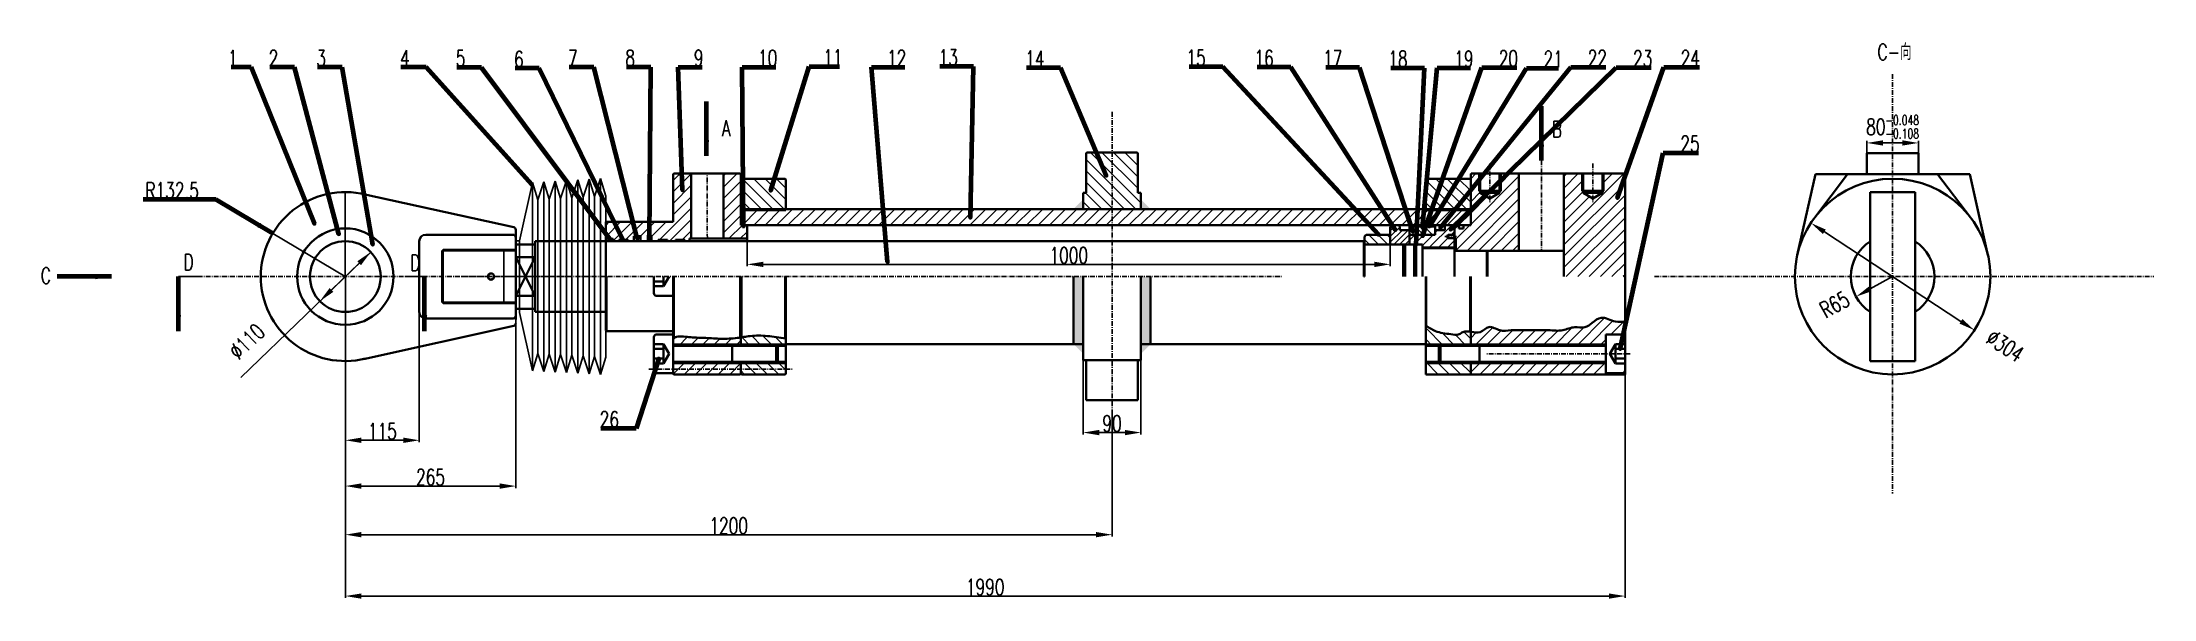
# Model space of a CAD drawing. Extents: x -526 to 4221, y -831 to 1001.
# Drawn here: x -526 to 2757, y -348 to 517 of the extents above; entities that cross this region are included whole.
import ezdxf

# ---------------------------------------------------------------- set-up
doc = ezdxf.new("R2010")
doc.units = 0
doc.header["$MEASUREMENT"] = 0
doc.linetypes.add('LINEL4', pattern=[12.5, 7.5, -2, 1, -2])
doc.layers.get('Defpoints').update_dxf_attribs({"linetype": 'CONTINUOUS'})
doc.layers.add('L1', color=2, linetype='CONTINUOUS', lineweight=35)
doc.layers.add('L3', color=4, linetype='CONTINUOUS')
doc.layers.add('L4', color=5, linetype='LINEL4')
doc.styles.add('HZTXT', font='ROMANS', dxfattribs={"width": 0.7, "bigfont": 'HZTXT'})
doc.styles.get("Standard").update_dxf_attribs({"font": 'txt', "bigfont": 'hztxt.shx'})
doc.dimstyles.get("Standard").update_dxf_attribs({"dimtxt": 0.18, "dimasz": 0.18, "dimexe": 0.18, "dimexo": 0.0625, "dimgap": 0.09, "dimtad": 0, "dimtih": 1, "dimtoh": 1, "dimdec": 4, "dimzin": 0, "dimdsep": 46, "dimtxsty": 'Standard', "dimcen": 0.09, "dimadec": 0, "dimazin": 0, "dimtfac": 1, "dimtdec": 4, "dimtofl": 0, "dimtmove": 0, "dimatfit": 3, "dimfxl": 1, "dimtolj": 1, "dimtzin": 0, "dimarcsym": 0})
pattern_1 = [(45, (-612.514, -23.027), (-8.838835, 8.838835), [])]
pattern_2 = [(135, (-612.514, -23.027), (-8.838835, -8.838835), [])]
pattern_3 = [(135, (-612.514, -23.027), (-7.07107, -7.07107), [])]

msp = doc.modelspace()

# ---------------------------------------------------------------- texts
at = {"layer": 'L3', "char_height": 25, "style": 'HZTXT'}
for s, insert, attachment_point in [('\\A1;1', (-230.34, 479.7), 8), ('\\A1;2', (-166.74, 479.7), 8), ('\\A1;3', (-92.62, 479.7), 8), ('\\A1;4', (37.63, 479.7), 8), ('\\A1;5', (124.07, 479.5), 8), ('\\A1;6', (214.64, 478.2), 8), ('\\A1;7', (298.76, 479.7), 8), ('\\A1;8', (387.78, 479.87), 8), ('\\A1;9', (494.31, 480.03), 8), ('\\A1;10', (601.66, 479.82), 8), ('\\A1;11', (702.94, 480.7), 8), ('\\A1;12', (802.3, 479.7), 8), ('\\A1;13', (882.51, 480.7), 8), ('\\A1;14', (1017.27, 478.69), 8), ('\\A1;15', (1282.88, 480.19), 9), ('\\A1;16', (1388.63, 479.82), 9), ('\\A1;17', (1495.46, 479.43), 9), ('\\A1;18', (1596.79, 478.45), 9), ('\\A1;19', (1669.39, 478.52), 7), ('\\A1;20', (1738.57, 479.22), 7), ('\\A1;21', (1808.16, 478.45), 7), ('\\A1;22', (1876.95, 479.67), 7), ('\\A1;23', (1947.42, 479.11), 7), ('\\A1;24', (2021.54, 479.6), 7), ('\\A1;25', (2020.98, 346.52), 7), ('\\A1;R132.5', (-282.82, 273.97), 9), ('\\A1;26', (370.42, -81.84), 9)]:
    msp.add_mtext(s, dxfattribs=dict(at, insert=insert, attachment_point=attachment_point))
at = {"layer": 'L3', "char_height": 25, "attachment_point": 1, "style": 'HZTXT'}
for s, width, insert in [('C-向', 207.2539, (2327.52, 514.37)), ('A', 50.2355, (530.58, 395.97)), ('B', 50.2355, (1821.34, 394.43)), ('C', 50.2355, (-528.73, 166.67)), ('D', 50.2355, (-306.62, 187.73)), ('D', 50.2355, (45.87, 186.44))]:
    msp.add_mtext_dynamic_manual_height_columns(s, width=width, gutter_width=20, heights=[0], dxfattribs=dict(at, insert=insert))

# ---------------------------------------------------------------- blocks, each defined once
blk = doc.blocks.new('*D15')
at = {"layer": 'Defpoints', "color": 0, "transparency": 16777216}
for p in [(-55.1, 152.7), (59.9, 152.7), (59.9, -101.8)]:
    blk.add_point(p, dxfattribs=at)
at = {"layer": 'L3', "transparency": 16777216}
for p, q in [((-55.1, 152.7), (-55.1, -104.8)), ((59.9, 152.7), (59.9, -104.8)), ((-30.1, -101.8), (34.9, -101.8))]:
    blk.add_line(p, q, dxfattribs=at)
for points in [[(-30.1, -97.6), (-30.1, -106), (-55.1, -101.8)], [(34.9, -97.6), (34.9, -106), (59.9, -101.8)]]:
    blk.add_solid(points, dxfattribs=at)
at = {"layer": 'L3', "transparency": 16777216, "insert": (2.4, -87.8), "char_height": 25, "attachment_point": 5, "style": 'HZTXT'}
blk.add_mtext('\\A1;115', dxfattribs=at)
blk = doc.blocks.new('*D16')
at = {"layer": 'Defpoints', "color": 0, "transparency": 16777216}
for p in [(-55.1, 152.7), (209.9, 152.7), (209.9, -173)]:
    blk.add_point(p, dxfattribs=at)
at = {"layer": 'L3', "transparency": 16777216}
for p, q in [((-55.1, 152.7), (-55.1, -176)), ((209.9, 152.7), (209.9, -176)), ((-30.1, -173), (184.9, -173))]:
    blk.add_line(p, q, dxfattribs=at)
for points in [[(-30.1, -168.8), (-30.1, -177.2), (-55.1, -173)], [(184.9, -168.8), (184.9, -177.2), (209.9, -173)]]:
    blk.add_solid(points, dxfattribs=at)
at = {"layer": 'L3', "transparency": 16777216, "insert": (77.4, -159), "char_height": 25, "attachment_point": 5, "style": 'HZTXT'}
blk.add_mtext('\\A1;265', dxfattribs=at)
blk = doc.blocks.new('*D17')
at = {"layer": 'Defpoints', "color": 0, "transparency": 16777216}
for p in [(-55.1, 152.7), (1137.2, -57.7), (1137.2, -248.6)]:
    blk.add_point(p, dxfattribs=at)
at = {"layer": 'L3', "transparency": 16777216}
for p, q in [((-55.1, 152.7), (-55.1, -251.6)), ((1137.2, -57.7), (1137.2, -251.6)), ((-30.1, -248.6), (1112.2, -248.6))]:
    blk.add_line(p, q, dxfattribs=at)
for points in [[(-30.1, -244.4), (-30.1, -252.7), (-55.1, -248.6)], [(1112.2, -244.4), (1112.2, -252.7), (1137.2, -248.6)]]:
    blk.add_solid(points, dxfattribs=at)
at = {"layer": 'L3', "transparency": 16777216, "insert": (541, -234.6), "char_height": 25, "attachment_point": 5, "style": 'HZTXT'}
blk.add_mtext('\\A1;1200', dxfattribs=at)
blk = doc.blocks.new('*D18')
at = {"layer": 'Defpoints', "color": 0, "transparency": 16777216}
for p in [(1092.2, 22.7), (1182.2, 22.7), (1182.2, -89.8)]:
    blk.add_point(p, dxfattribs=at)
at = {"layer": 'L3', "transparency": 16777216}
for p, q in [((1092.2, 22.7), (1092.2, -92.8)), ((1182.2, 22.7), (1182.2, -92.8)), ((1117.2, -89.8), (1157.2, -89.8))]:
    blk.add_line(p, q, dxfattribs=at)
for points in [[(1117.2, -85.7), (1117.2, -94), (1092.2, -89.8)], [(1157.2, -85.7), (1157.2, -94), (1182.2, -89.8)]]:
    blk.add_solid(points, dxfattribs=at)
at = {"layer": 'L3', "transparency": 16777216, "insert": (1137.2, -75.8), "char_height": 25, "attachment_point": 5, "style": 'HZTXT'}
blk.add_mtext('\\A1;90', dxfattribs=at)
blk = doc.blocks.new('*D19')
at = {"layer": 'Defpoints', "color": 0, "transparency": 16777216}
for p in [(-55.1, 152.7), (1934.9, 0.7), (1934.9, -344)]:
    blk.add_point(p, dxfattribs=at)
at = {"layer": 'L3', "transparency": 16777216}
for p, q in [((-55.1, 152.7), (-55.1, -347)), ((1934.9, 0.7), (1934.9, -347)), ((-30.1, -344), (1909.9, -344))]:
    blk.add_line(p, q, dxfattribs=at)
for points in [[(-30.1, -339.9), (-30.1, -348.2), (-55.1, -344)], [(1909.9, -339.9), (1909.9, -348.2), (1934.9, -344)]]:
    blk.add_solid(points, dxfattribs=at)
at = {"layer": 'L3', "transparency": 16777216, "insert": (939.9, -330), "char_height": 25, "attachment_point": 5, "style": 'HZTXT'}
blk.add_mtext('\\A1;1990', dxfattribs=at)
blk = doc.blocks.new('*D27')
at = {"layer": 'Defpoints', "color": 0, "transparency": 16777216}
for p in [(-15.6, 190.9), (-94.7, 114.5)]:
    blk.add_point(p, dxfattribs=at)
at = {"layer": 'L3', "transparency": 16777216}
blk.add_line((-33.6, 173.5), (-76.7, 131.9), dxfattribs=at)
for points in [[(-36.5, 176.5), (-30.7, 170.5), (-15.6, 190.9)], [(-79.6, 134.9), (-73.8, 128.9), (-94.7, 114.5)]]:
    blk.add_solid(points, dxfattribs=at)
at = {"layer": 'L3', "transparency": 16777216, "insert": (-208.3, 51.8), "char_height": 25, "attachment_point": 5, "rotation": 44.0027, "style": 'HZTXT'}
blk.add_mtext('\\A1;∅110', dxfattribs=at)
blk = doc.blocks.new('*D33')
at = {"layer": 'Defpoints', "color": 0, "transparency": 16777216}
for p in [(569.9, 211.7), (1569.9, 217.7), (1569.9, 171.7)]:
    blk.add_point(p, dxfattribs=at)
at = {"layer": 'L3', "transparency": 16777216}
for p, q in [((569.9, 211.7), (569.9, 168.7)), ((1569.9, 217.7), (1569.9, 168.7)), ((594.9, 171.7), (1544.9, 171.7))]:
    blk.add_line(p, q, dxfattribs=at)
for points in [[(594.9, 175.8), (594.9, 167.5), (569.9, 171.7)], [(1544.9, 175.8), (1544.9, 167.5), (1569.9, 171.7)]]:
    blk.add_solid(points, dxfattribs=at)
at = {"layer": 'L3', "transparency": 16777216, "insert": (1069.9, 185.7), "char_height": 25, "attachment_point": 5, "style": 'HZTXT'}
blk.add_mtext('\\A1;1000', dxfattribs=at)
blk = doc.blocks.new('*D36')
at = {"layer": 'Defpoints', "color": 0, "transparency": 16777216}
for p in [(2351.1, 152.7), (2294.1, 121.4)]:
    blk.add_point(p, dxfattribs=at)
at = {"layer": 'L3', "transparency": 16777216}
blk.add_line((2351.1, 152.7), (2316, 133.5), dxfattribs=at)
blk.add_solid([(2314, 137.1), (2318, 129.8), (2294.1, 121.4)], dxfattribs=at)
at = {"layer": 'L3', "transparency": 16777216, "insert": (2261, 109.3), "char_height": 25, "attachment_point": 5, "rotation": 28.7458, "style": 'HZTXT'}
blk.add_mtext('\\A1;R65', dxfattribs=at)
blk = doc.blocks.new('*D37')
at = {"layer": 'Defpoints', "color": 0, "transparency": 16777216}
for p in [(2224, 236), (2478.2, 69.4)]:
    blk.add_point(p, dxfattribs=at)
at = {"layer": 'L3', "transparency": 16777216}
blk.add_line((2244.9, 222.3), (2457.3, 83.1), dxfattribs=at)
for points in [[(2247.1, 225.8), (2242.6, 218.9), (2224, 236)], [(2459.6, 86.6), (2455, 79.6), (2478.2, 69.4)]]:
    blk.add_solid(points, dxfattribs=at)
at = {"layer": 'L3', "transparency": 16777216, "insert": (2526.1, 45.1), "char_height": 25, "attachment_point": 5, "rotation": 326.7511, "style": 'HZTXT'}
blk.add_mtext('\\A1;∅304', dxfattribs=at)
blk = doc.blocks.new('*D40')
at = {"layer": 'Defpoints', "color": 0, "transparency": 16777216}
for p in [(2311.1, 344.7), (2391.1, 360.5), (2391.1, 344.7)]:
    blk.add_point(p, dxfattribs=at)
at = {"layer": 'L3', "transparency": 16777216}
for p, q in [((2311.1, 344.7), (2311.1, 363.5)), ((2391.1, 344.7), (2391.1, 363.5)), ((2336.1, 360.5), (2366.1, 360.5))]:
    blk.add_line(p, q, dxfattribs=at)
for points in [[(2336.1, 364.6), (2336.1, 356.3), (2311.1, 360.5)], [(2366.1, 364.6), (2366.1, 356.3), (2391.1, 360.5)]]:
    blk.add_solid(points, dxfattribs=at)
at = {"layer": 'L3', "transparency": 16777216, "insert": (2351.1, 385.5), "char_height": 25, "attachment_point": 5, "style": 'HZTXT'}
blk.add_mtext('\\A1;80{\\H15.000000;\\S-0.048^ -0.108;}', dxfattribs=at)

# ---------------------------------------------------------------- dimensions: what is measured, and where the dimension line sits
at = {"layer": 'L3'}
for base, p1, p2, override, picture, middle in [((2391.07, 360.46), (2311.07, 344.71), (2391.07, 344.71), {"dimtxt": 25, "dimasz": 25, "dimexe": 3, "dimexo": 0, "dimgap": 1.5, "dimtad": 1, "dimtih": 0, "dimtoh": 0, "dimdec": 1, "dimzin": 9, "dimtxsty": 'HZTXT', "dimcen": 0, "dimclrd": 256, "dimclre": 256, "dimclrt": 256, "dimtol": 1, "dimtp": -0.048, "dimtm": 0.108, "dimtfac": 0.6, "dimtdec": 3, "dimtofl": 1, "dimtmove": 2, "dimtzin": 9, "dimlwd": 65535, "dimlwe": 65535}, '*D40', (2351.07, 385.46)), ((1569.91, 171.68), (569.87, 211.71), (1569.91, 217.71), {"dimtxt": 25, "dimasz": 25, "dimexe": 3, "dimexo": 0, "dimgap": 1.5, "dimtad": 1, "dimtih": 0, "dimtoh": 0, "dimdec": 1, "dimzin": 9, "dimtxsty": 'HZTXT', "dimcen": 0, "dimclrd": 256, "dimclre": 256, "dimclrt": 256, "dimtfac": 0.6, "dimtdec": 1, "dimtofl": 1, "dimtmove": 2, "dimtzin": 9, "dimlwd": 65535, "dimlwe": 65535}, '*D33', (1069.89, 185.68)), ((59.86, -101.81), (-55.14, 152.71), (59.86, 152.71), {"dimtxt": 25, "dimasz": 25, "dimexe": 3, "dimexo": 0, "dimgap": 1.5, "dimtad": 1, "dimtih": 0, "dimtoh": 0, "dimdec": 1, "dimzin": 9, "dimtxsty": 'HZTXT', "dimcen": 0, "dimclrd": 256, "dimclre": 256, "dimclrt": 256, "dimtfac": 0.6, "dimtdec": 1, "dimtofl": 1, "dimtmove": 2, "dimtzin": 9, "dimlwd": 65535, "dimlwe": 65535}, '*D15', (2.36, -87.81)), ((209.86, -173), (-55.14, 152.71), (209.86, 152.71), {"dimtxt": 25, "dimasz": 25, "dimexe": 3, "dimexo": 0, "dimgap": 1.5, "dimtad": 1, "dimtih": 0, "dimtoh": 0, "dimdec": 1, "dimzin": 9, "dimtxsty": 'HZTXT', "dimcen": 0, "dimclrd": 256, "dimclre": 256, "dimclrt": 256, "dimtfac": 0.6, "dimtdec": 1, "dimtofl": 1, "dimtmove": 2, "dimtzin": 9, "dimlwd": 65535, "dimlwe": 65535}, '*D16', (77.36, -159)), ((1182.19, -89.83), (1092.19, 22.71), (1182.19, 22.71), {"dimtxt": 25, "dimasz": 25, "dimexe": 3, "dimexo": 0, "dimgap": 1.5, "dimtad": 1, "dimtih": 0, "dimtoh": 0, "dimdec": 1, "dimzin": 9, "dimtxsty": 'HZTXT', "dimcen": 0, "dimclrd": 256, "dimclre": 256, "dimclrt": 256, "dimtfac": 0.6, "dimtdec": 1, "dimtofl": 1, "dimtmove": 2, "dimtzin": 9, "dimlwd": 65535, "dimlwe": 65535}, '*D18', (1137.19, -75.83))]:
    dim = msp.add_linear_dim(base=base, p1=p1, p2=p2, dimstyle='Standard', override=override, dxfattribs=at)
    dim.commit()
    dim.dimension.update_dxf_attribs({"geometry": picture, "text_midpoint": middle})
for p1, p2, picture, middle in [((2223.95, 236.04), (2478.19, 69.37), '*D37', (2526.1, 45.1)), ((-15.58, 190.91), (-94.71, 114.5), '*D27', (-208.32, 51.81))]:
    dim = msp.add_diameter_dim_2p(p1=p1, p2=p2, dimstyle='Standard', override={"dimtxt": 25, "dimasz": 25, "dimexe": 3, "dimexo": 0, "dimgap": 1.5, "dimtad": 1, "dimtih": 0, "dimtoh": 0, "dimdec": 1, "dimzin": 9, "dimtxsty": 'HZTXT', "dimcen": 0, "dimclrd": 256, "dimclre": 256, "dimclrt": 256, "dimtfac": 0.6, "dimtdec": 1, "dimtofl": 1, "dimtmove": 2, "dimtzin": 9, "dimlwd": 65535, "dimlwe": 65535}, dxfattribs=at)
    dim.commit()
    dim.dimension.update_dxf_attribs({"geometry": picture, "text_midpoint": middle, "dimtype": 163})
for base, p2, text, picture, middle in [((1137.19, -248.55), (1137.19, -57.73), '1200', '*D17', (541.02, -234.55)), ((1934.91, -344.03), (1934.91, 0.71), '1990', '*D19', (939.88, -330.03))]:
    dim = msp.add_linear_dim(base=base, p1=(-55.14, 152.71), p2=p2, text=text, dimstyle='Standard', override={"dimtxt": 25, "dimasz": 25, "dimexe": 3, "dimexo": 0, "dimgap": 1.5, "dimtad": 1, "dimtih": 0, "dimtoh": 0, "dimdec": 1, "dimzin": 9, "dimtxsty": 'HZTXT', "dimcen": 0, "dimclrd": 256, "dimclre": 256, "dimclrt": 256, "dimtfac": 0.6, "dimtdec": 1, "dimtofl": 1, "dimtmove": 2, "dimtzin": 9, "dimlwd": 65535, "dimlwe": 65535}, dxfattribs=at)
    dim.commit()
    dim.dimension.update_dxf_attribs({"geometry": picture, "text_midpoint": middle})
dim = msp.add_radius_dim(center=(2351.07, 152.71), mpoint=(2294.08, 121.45), dimstyle='Standard', override={"dimtxt": 25, "dimasz": 25, "dimexe": 3, "dimexo": 0, "dimgap": 1.5, "dimtad": 1, "dimtih": 0, "dimtoh": 0, "dimdec": 1, "dimzin": 9, "dimtxsty": 'HZTXT', "dimcen": 0, "dimclrd": 256, "dimclre": 256, "dimclrt": 256, "dimtfac": 0.6, "dimtdec": 1, "dimtofl": 1, "dimtmove": 2, "dimtzin": 9, "dimlwd": 65535, "dimlwe": 65535}, dxfattribs=at)
dim.commit()
dim.dimension.update_dxf_attribs({"geometry": '*D36', "text_midpoint": (2261.04, 109.3), "dimtype": 164})

# ---------------------------------------------------------------- hatches: boundary and pattern name
at = {"layer": 'Defpoints'}
h = msp.add_hatch(dxfattribs=at)
h.set_pattern_fill('ANSI31', color=256, scale=100, angle=90)
h.paths.add_polyline_path([(1177.19, 344.71), (1176.19, 345.71), (1137.19, 345.71), (1137.19, 257.71), (1182.19, 257.71), (1182.19, 282.71), (1177.19, 282.71)])
h.paths.add_polyline_path([(1137.19, 345.71), (1098.19, 345.71), (1097.19, 344.71), (1097.19, 282.71), (1092.19, 282.71), (1092.19, 257.71), (1137.19, 257.71)])
h = msp.add_hatch(dxfattribs=at)
h.set_pattern_fill('ANSI31', color=256, scale=100)
h.set_pattern_definition(pattern_1)
h.paths.add_polyline_path([(559.87, 17.71), (455.87, 17.71), (454.87, 17.68), (454.87, 2.71), (454.87, 1.71), (455.87, 0.71), (558.87, 0.71), (559.87, 1.71)])
h.paths.add_polyline_path([(559.87, 20.25), (546.33, 20.25), (546.33, 17.71), (559.87, 17.71)])
h.paths.add_polyline_path([(546.33, 20.25), (454.87, 20.25), (454.87, 17.68), (455.87, 17.71), (546.33, 17.71)])
h.paths.add_polyline_path([(559.87, 47.71), (546.33, 47.71), (546.33, 45.16), (559.87, 45.16)])
h.paths.add_polyline_path([(546.33, 47.71), (454.87, 47.71), (454.87, 45.16), (546.33, 45.16)])
edge = h.paths.add_edge_path()
edge.add_spline(control_points=[(559.87, 58.05), (559.54, 58), (559.21, 57.95), (558.87, 57.89)], knot_values=[113.4438132, 113.4438132, 113.4438132, 113.4438132, 114.4554944, 114.4554944, 114.4554944, 114.4554944], degree=3, periodic=0)
edge.add_spline(control_points=[(558.87, 57.89), (557.37, 57.66), (547.45, 56.22), (529.63, 55.57), (505.49, 57.54), (482.69, 57.79), (465.63, 60.57), (457.24, 58.42), (455.87, 58)], knot_values=[10.1232784, 10.1232784, 10.1232784, 10.1232784, 14.6734493, 40.216771, 63.3893563, 87.154573, 109.1180124, 113.4438132, 113.4438132, 113.4438132, 113.4438132], degree=3, periodic=0)
edge.add_spline(control_points=[(455.87, 58), (455.54, 57.9), (455.2, 57.79), (454.87, 57.68)], knot_values=[9.0688861, 9.0688861, 9.0688861, 9.0688861, 10.1232784, 10.1232784, 10.1232784, 10.1232784], degree=3, periodic=0)
edge.add_line((454.87, 57.68), (454.87, 47.71))
edge.add_line((454.87, 47.71), (546.33, 47.71))
edge.add_line((546.33, 47.71), (559.87, 47.71))
edge.add_line((559.87, 47.71), (559.87, 58.05))
h.paths.add_polyline_path([(559.87, 296.72), (559.87, 303.71), (559.87, 311.72), (558.87, 312.72), (532.9, 312.72), (532.9, 236.71), (532.9, 211.71), (569.87, 211.71), (569.87, 232.71), (559.87, 232.71), (559.87, 234.71)])
h.paths.add_polyline_path([(482.9, 312.72), (455.87, 312.72), (454.87, 311.72), (454.87, 257.71), (454.87, 242.71), (454.87, 237.71), (349.87, 237.71), (349.87, 207.71), (353.92, 207.71), (353.92, 211.54), (361.46, 211.54), (361.46, 207.71), (369.99, 207.71), (369.99, 209.71), (384.55, 209.71), (384.55, 207.71), (393.61, 207.71), (393.61, 215.74), (403.87, 215.74), (403.87, 207.71), (415.49, 207.71), (415.49, 217.1), (421.05, 217.1), (421.05, 207.71), (431.23, 207.71), (431.23, 209.71), (445.78, 209.71), (445.78, 207.71), (458.3, 207.71), (458.3, 209.71), (472.85, 209.71), (472.85, 207.71), (480.14, 207.71), (480.14, 211.71), (482.9, 211.71), (482.9, 236.71)])
h = msp.add_hatch(dxfattribs=at)
h.set_pattern_fill('ANSI31', color=256, scale=100, angle=90)
h.set_pattern_definition(pattern_2)
h.paths.add_polyline_path([(629.87, 17.68), (628.87, 17.71), (559.87, 17.71), (559.87, 1.71), (560.87, 0.71), (628.87, 0.71), (629.87, 1.71)])
h.paths.add_polyline_path([(629.87, 20.25), (559.87, 20.25), (559.87, 17.71), (628.87, 17.71), (629.87, 17.68)])
h.paths.add_polyline_path([(629.87, 47.71), (559.87, 47.71), (559.87, 45.16), (629.87, 45.16)])
edge = h.paths.add_edge_path()
edge.add_spline(control_points=[(629.87, 56.65), (629.83, 56.65), (629.49, 56.68), (629.16, 56.71), (628.87, 56.73)], knot_values=[183.8321003, 183.8321003, 183.8321003, 183.8321003, 183.9773776, 184.8375924, 184.8375924, 184.8375924, 184.8375924], degree=3, periodic=0)
edge.add_spline(control_points=[(628.87, 56.73), (619.65, 57.55), (601.73, 60.99), (578.74, 61.23), (565.42, 58.93), (560.87, 58.21)], knot_values=[115.4675557, 115.4675557, 115.4675557, 115.4675557, 143.3114648, 170.0140137, 183.8321003, 183.8321003, 183.8321003, 183.8321003], degree=3, periodic=0)
edge.add_spline(control_points=[(560.87, 58.21), (560.54, 58.15), (560.21, 58.1), (559.87, 58.05)], knot_values=[114.4554944, 114.4554944, 114.4554944, 114.4554944, 115.4675557, 115.4675557, 115.4675557, 115.4675557], degree=3, periodic=0)
edge.add_line((559.87, 58.05), (559.87, 47.71))
edge.add_line((559.87, 47.71), (629.87, 47.71))
edge.add_line((629.87, 47.71), (629.87, 56.65))
h.paths.add_polyline_path([(629.87, 296.72), (629.87, 303.71), (628.87, 304.71), (560.87, 304.71), (559.87, 303.71), (559.87, 257.71), (629.87, 257.71)])
h.paths.add_polyline_path([(629.87, 257.71), (559.87, 257.71), (559.87, 255.72), (629.87, 255.72)])
h = msp.add_hatch(dxfattribs=at)
h.set_pattern_fill('ANSI31', color=256, scale=100, angle=90)
h.set_pattern_definition(pattern_2)
h.paths.add_polyline_path([(1694.91, 303.71), (1693.91, 304.71), (1625.91, 304.71), (1624.91, 303.71), (1624.91, 297.71), (1624.91, 257.71), (1694.91, 257.71)])
h.paths.add_polyline_path([(1694.91, 257.71), (1624.91, 257.71), (1624.91, 255.71), (1694.91, 255.71)])
edge = h.paths.add_edge_path()
edge.add_spline(control_points=[(1694.91, 66.87), (1694.58, 66.93), (1694.24, 66.99), (1693.91, 67.04)], knot_values=[73.0310194, 73.0310194, 73.0310194, 73.0310194, 73.9919907, 73.9919907, 73.9919907, 73.9919907], degree=3, periodic=0)
edge.add_spline(control_points=[(1693.91, 67.04), (1690.02, 67.67), (1683.89, 68.14), (1675.43, 60.79), (1659.78, 63.99), (1642.04, 65.42), (1630.54, 72.92), (1625.91, 76.03)], knot_values=[1.1826471, 1.1826471, 1.1826471, 1.1826471, 12.4382302, 19.3641268, 32.4335851, 56.6013823, 73.0310194, 73.0310194, 73.0310194, 73.0310194], degree=3, periodic=0)
edge.add_spline(control_points=[(1625.91, 76.03), (1625.58, 76.26), (1625.25, 76.48), (1624.91, 76.71)], knot_values=[0, 0, 0, 0, 1.1826471, 1.1826471, 1.1826471, 1.1826471], degree=3, periodic=0)
edge.add_line((1624.91, 76.71), (1624.91, 47.71))
edge.add_line((1624.91, 47.71), (1694.91, 47.71))
edge.add_line((1694.91, 47.71), (1694.91, 66.87))
h.paths.add_polyline_path([(1694.91, 17.71), (1624.91, 17.71), (1624.91, 0.71), (1694.91, 0.71)])
h.paths.add_polyline_path([(1694.91, 20.25), (1624.91, 20.25), (1624.91, 17.71), (1694.91, 17.71)])
h.paths.add_polyline_path([(1694.91, 47.71), (1624.91, 47.71), (1624.91, 45.16), (1694.91, 45.16)])
h = msp.add_hatch(dxfattribs=at)
h.set_pattern_fill('ANSI31', color=256, scale=100)
h.set_pattern_definition(pattern_1)
h.paths.add_polyline_path([(1904.91, 17.71), (1798.91, 17.71), (1694.91, 17.71), (1694.91, 0.71), (1934.91, 0.71), (1934.91, 6.71, -0.4142136), (1930.91, 2.71), (1904.91, 2.71)])
h.paths.add_polyline_path([(1904.91, 20.25), (1799.91, 20.25), (1708.46, 20.25), (1708.46, 17.71), (1798.91, 17.71), (1904.91, 17.71)])
h.paths.add_polyline_path([(1904.91, 47.71), (1799.91, 47.71), (1708.46, 47.71), (1708.46, 45.16), (1799.91, 45.16), (1904.91, 45.16)])
edge = h.paths.add_edge_path()
edge.add_line((1904.91, 62.71), (1930.91, 62.71))
edge.add_arc((1930.91, 58.71), 4, 0, 90, ccw=False)
edge.add_line((1934.91, 58.71), (1934.91, 82.76))
edge.add_spline(control_points=[(1934.91, 82.76), (1929.96, 82.24), (1917.34, 80.92), (1899.55, 93.4), (1884.73, 81.09), (1872.31, 71.7), (1855.19, 76.19), (1837.43, 66.96), (1817.15, 69.82), (1797.18, 69.22), (1777.75, 69.11), (1758.62, 70.15), (1740.17, 66.6), (1723.3, 79.11), (1710.77, 63.43), (1700.01, 65.99), (1694.91, 66.87)], knot_values=[73.9919907, 73.9919907, 73.9919907, 73.9919907, 88.8384119, 111.8006265, 127.78921, 141.0606916, 156.9024694, 176.1129775, 198.2914663, 216.5094942, 236.3117164, 256.5099747, 273.9359302, 291.6202814, 307.2232747, 321.8803984, 321.8803984, 321.8803984, 321.8803984], degree=3, periodic=0)
edge.add_line((1694.91, 66.87), (1694.91, 47.71))
edge.add_line((1694.91, 47.71), (1799.91, 47.71))
edge.add_line((1799.91, 47.71), (1904.91, 47.71))
edge.add_line((1904.91, 47.71), (1904.91, 62.71))
h.paths.add_polyline_path([(1934.91, 312.71), (1902.09, 312.71), (1902.09, 286.21), (1899.91, 286.21), (1899.91, 282.71), (1884.91, 274.05), (1869.91, 282.71), (1869.91, 286.21), (1867.74, 286.21), (1867.74, 312.71), (1839.91, 312.71), (1839.91, 152.71), (1934.91, 152.71)])
h.paths.add_polyline_path([(1769.91, 312.71), (1742.09, 312.71), (1742.09, 286.21), (1739.91, 286.21), (1739.91, 282.71), (1724.91, 274.05), (1709.91, 282.71), (1709.91, 286.21), (1707.74, 286.21), (1707.74, 312.71), (1694.91, 312.71), (1694.91, 255.71), (1694.91, 232.71), (1683.71, 232.71), (1683.71, 227.46), (1676.31, 227.46), (1676.31, 232.71), (1669.91, 232.71), (1669.91, 212.67), (1671.91, 212.67), (1671.91, 192.71), (1719.91, 192.71), (1769.91, 192.71)])
h = msp.add_hatch(dxfattribs=at)
h.set_pattern_fill('ANSI31', color=256, scale=100)
h.set_pattern_definition(pattern_1)
h.paths.add_polyline_path([(1694.91, 255.71), (1624.91, 255.71), (1624.91, 257.71), (844.87, 257.71), (629.87, 257.71), (629.87, 255.72), (559.87, 255.72), (559.87, 234.71), (559.87, 232.71), (569.87, 232.71), (854.87, 232.71), (1694.91, 232.71)])
h = msp.add_hatch(dxfattribs=at)
h.set_pattern_fill('ANSI31', color=256, scale=50)
h.set_pattern_definition([(45, (-612.514, -23.027), (-4.419417, 4.419417), [])])
h.paths.add_polyline_path([(1584.91, 224.73), (1584.91, 228.71, 0.4142136), (1580.91, 232.71), (1573.91, 232.71, 0.4142136), (1569.91, 228.71), (1569.91, 202.71), (1589.91, 202.71), (1592.91, 202.71), (1594.91, 202.71), (1599.91, 202.71), (1599.91, 224.73)])
h = msp.add_hatch(dxfattribs=at)
h.set_pattern_fill('ANSI31', color=256, scale=80)
h.set_pattern_definition([(45, (-612.514, -23.027), (-7.071068, 7.071068), [])])
h.paths.add_polyline_path([(1639.83, 217.71), (1599.91, 217.71), (1599.91, 202.71), (1619.91, 202.71), (1619.91, 197.71), (1649.91, 197.71), (1669.91, 197.71), (1669.91, 212.67), (1659.91, 212.67), (1658.47, 215.17), (1659.91, 217.67), (1669.91, 217.67), (1669.91, 232.71), (1654.91, 232.71), (1654.91, 224.71), (1639.83, 224.71)])
h = msp.add_hatch(dxfattribs=at)
h.set_pattern_fill('ANSI31', color=256, scale=80, angle=90)
h.set_pattern_definition(pattern_3)
h.paths.add_polyline_path([(1639.83, 224.71), (1639.83, 232.71), (1638.16, 232.71), (1638.16, 230.71), (1623.16, 230.71), (1623.16, 232.71), (1621.65, 232.71), (1621.65, 228.71), (1618.65, 228.71), (1618.65, 232.71), (1616.56, 232.71), (1616.56, 230.71), (1601.56, 230.71), (1601.56, 232.71), (1599.91, 232.71), (1599.91, 217.71), (1639.83, 217.71)])
h = msp.add_hatch(dxfattribs=at)
h.set_pattern_fill('ANSI31', color=256, scale=80, angle=90)
h.set_pattern_definition(pattern_3)
h.paths.add_polyline_path([(1533.92, 217.74, 0.4145157), (1529.91, 213.74), (1529.91, 207.71), (1529.91, 202.71), (1569.91, 202.71), (1569.91, 217.71)])
at = {"layer": 'L1'}
h = msp.add_hatch(color=256, dxfattribs=at)
h.dxf.hatch_style = 1
h.paths.add_polyline_path([(1092.19, 152.71), (1077.19, 152.71), (1077.19, 47.71), (1092.19, 47.71)])
h.paths.add_polyline_path([(1092.19, 47.71), (1077.19, 47.71), (1092.19, 32.71)])
h.paths.add_polyline_path([(1197.19, 47.71), (1182.19, 47.71), (1182.19, 32.71)])
h.paths.add_polyline_path([(1197.19, 152.71), (1182.19, 152.71), (1182.19, 47.71), (1197.19, 47.71)])
h.paths.add_polyline_path([(1092.19, 272.71), (1077.19, 257.71), (1092.19, 257.71)])
h.paths.add_polyline_path([(1182.19, 272.71), (1182.19, 257.71), (1197.19, 257.71)])

# ---------------------------------------------------------------- linework, layer by layer
at = {"layer": 'Defpoints'}
for p, q in [((236.19, 299.16), (215.86, 208.53)), ((236.19, 299.16), (236.19, 146.91)), ((244.15, 272.12), (236.19, 299.16)), ((244.15, 272.12), (253.81, 300.13)), ((253.81, 300.13), (253.81, 147.88)), ((261.77, 273.09), (253.81, 300.13)), ((261.77, 273.09), (271.43, 301.09)), ((271.43, 301.09), (271.43, 148.84)), ((279.39, 274.05), (271.43, 301.09)), ((279.39, 274.05), (289.05, 302.06)), ((289.05, 302.06), (289.05, 149.81)), ((297.01, 275.02), (289.05, 302.06)), ((297.01, 275.02), (306.67, 303.03)), ((306.67, 303.03), (306.67, 150.77)), ((314.63, 275.98), (306.67, 303.03)), ((314.63, 275.98), (324.29, 303.99)), ((324.29, 303.99), (324.29, 151.74)), ((332.25, 276.95), (324.29, 303.99)), ((332.25, 276.95), (341.92, 304.96)), ((341.92, 304.96), (341.92, 152.71)), ((349.87, 277.91), (341.92, 304.96)), ((1707.74, 286.21), (1707.74, 312.71)), ((1742.09, 286.21), (1742.09, 312.71)), ((1867.74, 286.21), (1867.74, 312.71)), ((1902.09, 286.21), (1902.09, 312.71)), ((244.15, 272.12), (244.15, 33.29)), ((261.77, 148.84), (261.77, 273.09)), ((261.77, 232.88), (261.77, 273.09)), ((279.39, 149.81), (279.39, 274.05)), ((279.39, 233.84), (279.39, 274.05)), ((297.01, 150.77), (297.01, 275.02)), ((297.01, 234.81), (297.01, 275.02)), ((314.63, 151.74), (314.63, 275.98)), ((314.63, 235.77), (314.63, 275.98)), ((332.25, 152.71), (332.25, 276.95)), ((332.25, 236.74), (332.25, 276.95)), ((349.87, 237.71), (349.87, 277.91)), ((209.86, 208.53), (215.86, 208.53)), ((215.86, 208.53), (215.86, 115.27)), ((94.86, 192.71), (96.86, 194.71)), ((209.86, 192.71), (94.86, 192.71)), ((94.86, 192.71), (94.86, 152.71)), ((209.86, 194.71), (96.86, 194.71)), ((96.86, 194.71), (96.86, 152.33)), ((191.41, 194.71), (191.41, 110.71)), ((-284.62, 152.71), (-314.62, 152.71)), ((38.11, 152.71), (68.11, 152.71)), ((94.86, 112.71), (94.86, 152.71)), ((96.86, 110.71), (96.86, 153.08)), ((236.19, 6.25), (236.19, 158.5)), ((253.81, 5.28), (253.81, 157.53)), ((261.77, 32.32), (261.77, 152.71)), ((271.43, 4.32), (271.43, 156.57)), ((279.39, 155.6), (279.39, 31.36)), ((289.05, 3.35), (289.05, 155.6)), ((297.01, 154.64), (297.01, 30.39)), ((306.67, 2.39), (306.67, 154.64)), ((314.63, 153.67), (314.63, 29.43)), ((324.29, 1.42), (324.29, 153.67)), ((332.25, 152.71), (332.25, 28.46)), ((341.92, 0.45), (341.92, 152.71)), ((209.86, 112.71), (94.86, 112.71)), ((94.86, 112.71), (96.86, 110.71)), ((209.86, 110.71), (96.86, 110.71)), ((236.19, 6.25), (215.86, 96.88)), ((279.39, 71.57), (279.39, 31.36)), ((297.01, 70.6), (297.01, 30.39)), ((314.63, 69.64), (314.63, 29.43)), ((332.25, 68.67), (332.25, 28.46)), ((349.87, 67.71), (349.87, 27.5)), ((244.15, 33.29), (236.19, 6.25)), ((244.15, 33.29), (253.81, 5.28)), ((454.87, 47.71), (629.87, 47.71)), ((1799.91, 47.71), (1624.91, 47.71)), ((1799.91, 47.71), (1904.91, 47.71)), ((261.77, 32.32), (253.81, 5.28)), ((261.77, 32.32), (271.43, 4.32)), ((279.39, 31.36), (271.43, 4.32)), ((279.39, 31.36), (289.05, 3.35)), ((297.01, 30.39), (289.05, 3.35)), ((297.01, 30.39), (306.67, 2.39)), ((314.63, 29.43), (306.67, 2.39)), ((314.63, 29.43), (324.29, 1.42)), ((332.25, 28.46), (324.29, 1.42)), ((332.25, 28.46), (341.92, 0.45)), ((349.87, 27.5), (341.92, 0.45)), ((454.87, 17.71), (628.87, 17.71)), ((1798.91, 17.71), (1624.91, 17.71)), ((1798.91, 17.71), (1904.91, 17.71))]:
    msp.add_line(p, q, dxfattribs=at)
at = {"layer": 'L1'}
for p, q in [((1098.19, 345.71), (1097.19, 344.71)), ((1098.19, 345.71), (1097.19, 344.71)), ((1097.19, 344.71), (1097.19, 282.71)), ((1176.19, 345.71), (1098.19, 345.71)), ((1177.19, 344.71), (1176.19, 345.71)), ((1177.19, 282.71), (1177.19, 344.71)), ((2351.07, 344.71), (2311.07, 344.71)), ((2311.07, 344.71), (2311.07, 311.71)), ((2351.07, 344.71), (2391.07, 344.71)), ((2391.07, 344.71), (2391.07, 311.71)), ((455.87, 312.72), (454.87, 311.72)), ((454.87, 311.72), (454.87, 257.71)), ((558.87, 312.72), (455.87, 312.72)), ((482.9, 312.72), (482.9, 236.71)), ((532.9, 312.72), (532.9, 236.71)), ((559.87, 311.72), (558.87, 312.72)), ((559.87, 311.72), (559.87, 296.72)), ((560.87, 304.71), (559.87, 303.71)), ((559.87, 303.71), (559.87, 257.71)), ((559.87, 296.72), (559.87, 234.71)), ((628.87, 304.71), (560.87, 304.71)), ((629.87, 303.71), (628.87, 304.71)), ((629.87, 296.72), (629.87, 303.71)), ((629.87, 296.72), (629.87, 255.72)), ((1624.91, 303.71), (1625.91, 304.71)), ((1624.91, 297.71), (1624.91, 303.71)), ((1624.91, 297.71), (1624.91, 255.71)), ((1625.91, 304.71), (1693.91, 304.71)), ((1693.91, 304.71), (1694.91, 303.71)), ((1694.91, 311.71), (1695.91, 312.71)), ((1694.91, 311.71), (1694.91, 255.71)), ((1694.91, 303.71), (1694.91, 297.71)), ((1933.91, 312.71), (1695.91, 312.71)), ((1709.91, 312.71), (1709.91, 312.71)), ((1709.91, 312.71), (1709.91, 282.71)), ((1739.91, 312.71), (1739.91, 282.71)), ((1769.91, 312.71), (1769.91, 192.71)), ((1839.91, 312.71), (1839.91, 152.71)), ((1869.91, 312.71), (1869.91, 282.71)), ((1899.91, 312.71), (1899.91, 282.71)), ((1934.91, 311.71), (1933.91, 312.71)), ((1934.91, 152.71), (1934.91, 311.71)), ((1934.91, 152.71), (1934.91, 311.71)), ((2231.07, 311.71), (2202.78, 186.1)), ((2281.07, 311.71), (2230.12, 244.76)), ((2351.07, 311.71), (2231.07, 311.71)), ((2351.07, 311.71), (2281.07, 311.71)), ((2351.07, 311.71), (2421.07, 311.71)), ((2351.07, 311.71), (2471.07, 311.71)), ((2421.07, 311.71), (2472.02, 244.76)), ((2471.07, 311.71), (2499.36, 186.1)), ((206.72, 229.4), (-26.81, 280.99)), ((1097.19, 282.71), (1092.19, 282.71)), ((1092.19, 282.71), (1092.19, 257.71)), ((1092.19, 257.71), (1092.19, 282.71)), ((1092.19, 282.71), (1092.19, 282.71)), ((1177.19, 282.71), (1182.19, 282.71)), ((1182.19, 282.71), (1182.19, 257.71)), ((1707.74, 286.21), (1742.09, 286.21)), ((1739.91, 282.71), (1709.91, 282.71)), ((1729.07, 282.71), (1709.91, 282.71)), ((1709.91, 282.71), (1729.07, 282.71)), ((1709.91, 282.71), (1724.91, 274.05)), ((1739.91, 282.71), (1724.91, 274.05)), ((1902.09, 286.21), (1867.74, 286.21)), ((1869.91, 282.71), (1899.91, 282.71)), ((1869.91, 282.71), (1884.91, 274.05)), ((1880.75, 282.71), (1899.91, 282.71)), ((1899.91, 282.71), (1880.75, 282.71)), ((1899.91, 282.71), (1884.91, 274.05)), ((2351.07, 284.08), (2316.07, 284.08)), ((2316.07, 284.08), (2316.07, 152.71)), ((2351.07, 284.08), (2386.07, 284.08)), ((2386.07, 284.08), (2386.07, 152.71)), ((349.87, 152.71), (349.87, 237.71)), ((349.87, 237.71), (454.87, 237.71)), ((454.87, 242.71), (454.87, 257.71)), ((454.87, 237.71), (454.87, 242.71)), ((482.9, 236.71), (482.9, 211.71)), ((532.9, 236.71), (532.9, 211.71)), ((844.87, 257.71), (559.87, 257.71)), ((629.87, 255.72), (559.87, 255.72)), ((559.87, 232.71), (559.87, 234.71)), ((569.87, 232.71), (559.87, 232.71)), ((562.7, 232.68), (562.7, 229.68)), ((565.7, 229.68), (565.7, 232.71)), ((569.87, 211.71), (569.87, 232.71)), ((854.87, 232.71), (569.87, 232.71)), ((844.87, 257.71), (1694.91, 257.71)), ((854.87, 232.71), (1694.91, 232.71)), ((1569.91, 232.71), (1574.91, 232.71)), ((1573.91, 232.71), (1580.91, 232.71)), ((1639.83, 232.71), (1597.47, 232.71)), ((1599.91, 202.71), (1599.91, 232.71)), ((1601.56, 232.71), (1601.56, 230.71)), ((1601.56, 230.71), (1616.56, 230.71)), ((1616.56, 230.71), (1616.56, 232.71)), ((1618.65, 232.71), (1618.65, 228.71)), ((1618.65, 232.71), (1621.65, 232.71)), ((1621.65, 228.71), (1621.65, 232.71)), ((1623.16, 232.71), (1623.16, 230.71)), ((1623.16, 230.71), (1638.16, 230.71)), ((1624.91, 255.71), (1694.91, 255.71)), ((1638.16, 230.71), (1638.16, 232.71)), ((1639.83, 224.71), (1639.83, 232.71)), ((1669.91, 232.71), (1654.91, 232.71)), ((1654.91, 232.71), (1654.91, 224.71)), ((1669.91, 192.71), (1669.91, 232.71)), ((1669.91, 232.71), (1669.91, 152.71)), ((1676.31, 232.71), (1676.31, 227.46)), ((1683.71, 227.46), (1683.71, 232.71)), ((1694.91, 255.71), (1694.91, 232.71)), ((59.86, 97.71), (59.86, 207.71)), ((205.86, 217.71), (69.86, 217.71)), ((209.86, 213.71), (209.86, 225.49)), ((209.86, 217.71), (209.86, 219.57)), ((209.86, 217.71), (209.86, 213.71)), ((209.86, 152.71), (209.86, 213.71)), ((239.86, 202.71), (209.86, 202.71)), ((209.86, 202.71), (209.86, 102.71)), ((209.86, 202.71), (209.86, 182.71)), ((239.87, 207.71), (239.86, 202.71)), ((349.87, 207.71), (239.87, 207.71)), ((239.87, 207.71), (239.87, 97.71)), ((349.87, 207.71), (569.87, 207.71)), ((353.92, 211.54), (361.46, 211.54)), ((353.92, 207.71), (353.92, 211.54)), ((361.46, 211.54), (361.46, 207.71)), ((369.99, 209.71), (369.99, 207.71)), ((369.99, 209.71), (384.55, 209.71)), ((384.55, 209.71), (384.55, 207.71)), ((393.61, 215.74), (403.87, 215.74)), ((393.61, 207.71), (393.61, 215.74)), ((403.87, 215.74), (403.87, 207.71)), ((415.49, 217.1), (421.05, 217.1)), ((415.49, 207.71), (415.49, 217.1)), ((421.05, 217.1), (421.05, 207.71)), ((431.23, 207.71), (431.23, 209.71)), ((431.23, 209.71), (445.78, 209.71)), ((445.78, 207.71), (445.78, 209.71)), ((458.3, 209.71), (458.3, 207.71)), ((458.3, 209.71), (472.85, 209.71)), ((472.85, 209.71), (472.85, 207.71)), ((480.14, 207.71), (480.14, 211.71)), ((480.14, 211.71), (569.87, 211.71)), ((562.7, 229.68), (565.7, 229.68)), ((569.87, 211.71), (569.87, 207.71)), ((854.87, 207.71), (569.87, 207.71)), ((1528.91, 207.71), (854.87, 207.71)), ((1528.91, 152.71), (1528.91, 207.71)), ((1528.91, 207.71), (1528.91, 207.71)), ((1529.91, 206.71), (1528.91, 207.71)), ((1529.91, 207.71), (1529.91, 213.74)), ((1529.91, 202.71), (1529.91, 207.71)), ((1529.91, 206.71), (1529.91, 202.71)), ((1589.91, 202.71), (1529.91, 202.71)), ((1529.91, 202.71), (1569.91, 202.71)), ((1529.91, 202.71), (1529.91, 152.71)), ((1533.92, 217.74), (1569.91, 217.71)), ((1569.91, 202.71), (1569.91, 228.71)), ((1584.91, 228.71), (1584.91, 224.73)), ((1584.91, 224.73), (1599.91, 224.73)), ((1619.91, 202.71), (1589.91, 202.71)), ((1589.91, 202.71), (1589.91, 152.71)), ((1589.91, 202.71), (1594.91, 202.71)), ((1589.91, 202.71), (1592.91, 202.71)), ((1589.91, 199.73), (1592.91, 199.73)), ((1592.91, 202.71), (1592.91, 152.71)), ((1599.91, 224.73), (1599.91, 224.05)), ((1599.91, 224.05), (1599.91, 211.36)), ((1599.91, 217.71), (1639.83, 217.71)), ((1607.15, 202.71), (1607.15, 152.71)), ((1607.15, 199.73), (1610.15, 199.73)), ((1610.15, 202.71), (1610.15, 152.71)), ((1618.65, 228.71), (1621.65, 228.71)), ((1618.65, 217.71), (1618.65, 215.71)), ((1618.65, 215.71), (1621.65, 215.71)), ((1619.91, 197.71), (1619.91, 202.71)), ((1649.91, 197.71), (1619.91, 197.71)), ((1619.91, 197.71), (1619.91, 152.71)), ((1621.65, 215.71), (1621.65, 217.71)), ((1654.91, 224.71), (1639.83, 224.71)), ((1639.83, 217.71), (1639.83, 224.71)), ((1649.91, 197.71), (1669.91, 197.71)), ((1659.91, 217.67), (1658.47, 215.17)), ((1659.91, 212.67), (1658.47, 215.17)), ((1669.91, 217.67), (1659.91, 217.67)), ((1659.91, 217.67), (1659.91, 212.67)), ((1659.91, 212.67), (1669.91, 212.67)), ((1669.91, 217.67), (1661.91, 217.67)), ((1669.91, 212.67), (1671.91, 212.67)), ((1671.91, 212.67), (1671.91, 192.71)), ((1676.31, 227.46), (1683.71, 227.46)), ((209.86, 192.71), (209.86, 194.71)), ((209.86, 152.71), (209.86, 192.71)), ((209.86, 182.71), (239.87, 182.71)), ((239.87, 122.71), (209.86, 182.71)), ((239.87, 182.71), (209.86, 122.71)), ((1619.91, 196.74), (1669.91, 196.74)), ((1769.91, 192.71), (1669.91, 192.71)), ((1669.91, 192.71), (1719.91, 192.71)), ((1719.91, 192.71), (1719.91, 152.71)), ((1719.91, 192.71), (1719.91, 192.71)), ((1720.91, 191.71), (1719.91, 192.71)), ((1720.91, 152.71), (1720.91, 191.71)), ((1769.91, 192.71), (1839.91, 192.71)), ((209.86, 152.71), (209.86, 91.71)), ((349.87, 98.71), (349.87, 152.71)), ((349.87, 152.71), (349.87, 68.71)), ((350.87, 97.71), (350.87, 152.71)), ((424.87, 152.71), (424.87, 137.71)), ((424.87, 152.71), (424.87, 126.71)), ((424.87, 145.21), (439.87, 145.21)), ((424.87, 145.21), (439.87, 145.21)), ((439.87, 137.71), (424.87, 137.71)), ((424.87, 137.71), (439.87, 137.71)), ((439.87, 152.71), (439.87, 137.71)), ((448.53, 152.71), (439.87, 137.71)), ((439.87, 137.71), (448.53, 152.71)), ((454.87, 67.71), (454.87, 152.71)), ((455.87, 58), (455.87, 152.71)), ((558.87, 57.89), (558.87, 152.71)), ((559.87, 152.71), (559.87, 45.16)), ((560.87, 58.21), (560.87, 152.71)), ((628.87, 56.73), (628.87, 152.71)), ((629.87, 1.71), (629.87, 152.71)), ((1077.19, 152.71), (1077.19, 47.71)), ((1092.19, 47.71), (1092.19, 152.71)), ((1182.19, 47.71), (1182.19, 152.71)), ((1197.19, 152.71), (1197.19, 47.71)), ((1529.91, 152.71), (1528.91, 152.71)), ((1624.91, 0.71), (1624.91, 152.71)), ((1624.91, 152.71), (1624.91, 47.71)), ((1625.91, 152.71), (1625.91, 76.03)), ((1693.91, 152.71), (1693.91, 67.04)), ((1694.91, 152.71), (1694.91, 45.16)), ((1934.91, 152.71), (1934.91, 47.71)), ((2316.07, 21.33), (2316.07, 152.71)), ((2386.07, 21.33), (2386.07, 152.71)), ((209.86, 102.71), (209.86, 122.71)), ((209.86, 122.71), (239.87, 122.71)), ((209.86, 102.71), (239.87, 102.71)), ((428.87, 122.71), (454.87, 122.71)), ((454.87, 122.71), (428.87, 122.71)), ((206.72, 76.01), (-26.81, 24.43)), ((205.86, 87.71), (69.86, 87.71)), ((209.86, 87.71), (209.86, 91.71)), ((209.86, 87.71), (209.86, 85.84)), ((239.87, 97.71), (349.87, 97.71)), ((350.87, 67.71), (349.87, 68.71)), ((350.87, 97.71), (350.87, 67.71)), ((350.87, 67.71), (454.87, 67.71)), ((454.87, 2.71), (454.87, 67.71)), ((424.87, 58.71), (424.87, 6.71)), ((424.87, 47.71), (439.87, 47.71)), ((424.87, 47.71), (424.87, 32.71)), ((424.87, 40.21), (439.87, 40.21)), ((454.87, 62.71), (428.87, 62.71)), ((439.87, 47.71), (439.87, 17.71)), ((439.87, 47.71), (439.87, 32.71)), ((439.87, 47.71), (448.53, 32.71)), ((454.87, 45.16), (629.87, 45.16)), ((546.33, 47.71), (546.33, 17.71)), ((614.67, 47.71), (614.67, 17.71)), ((617.41, 45.16), (614.67, 47.71)), ((617.41, 45.16), (617.41, 20.25)), ((914.87, 47.71), (629.87, 47.71)), ((1092.19, 47.71), (914.87, 47.71)), ((1092.19, 22.71), (1092.19, 47.71)), ((1624.91, 47.71), (1182.19, 47.71)), ((1182.19, 22.71), (1182.19, 47.71)), ((1799.91, 45.16), (1624.91, 45.16)), ((1645.39, 45.16), (1648.12, 47.71)), ((1645.39, 45.16), (1645.39, 20.25)), ((1648.12, 47.71), (1648.12, 17.71)), ((1708.46, 47.71), (1708.46, 17.71)), ((1799.91, 45.16), (1904.91, 45.16)), ((1904.91, 62.71), (1930.91, 62.71)), ((1904.91, 62.71), (1904.91, 2.71)), ((1919.91, 47.71), (1911.25, 32.71)), ((1934.91, 47.71), (1919.91, 47.71)), ((1919.91, 47.71), (1919.91, 17.71)), ((1919.91, 47.71), (1919.91, 32.71)), ((1934.91, 40.21), (1919.91, 40.21)), ((1934.91, 58.71), (1934.91, 6.71)), ((1934.91, 47.71), (1934.91, 32.71)), ((424.87, 32.71), (424.87, 17.71)), ((424.87, 32.71), (424.87, 6.71)), ((424.87, 25.21), (439.87, 25.21)), ((424.87, 25.21), (439.87, 25.21)), ((439.87, 17.71), (424.87, 17.71)), ((424.87, 17.71), (439.87, 17.71)), ((428.87, 2.71), (454.87, 2.71)), ((454.87, 2.71), (428.87, 2.71)), ((439.87, 32.71), (439.87, 17.71)), ((448.53, 32.71), (439.87, 17.71)), ((439.87, 17.71), (448.53, 32.71)), ((454.87, 20.25), (629.87, 20.25)), ((454.87, 2.71), (454.87, 1.71)), ((454.87, 2.71), (454.87, 1.71)), ((455.87, 0.71), (454.87, 1.71)), ((455.87, 0.71), (558.87, 0.71)), ((558.87, 0.71), (559.87, 1.71)), ((559.87, 17.71), (559.87, 20.25)), ((559.87, 17.71), (559.87, 1.71)), ((560.87, 0.71), (559.87, 1.71)), ((560.87, 0.71), (628.87, 0.71)), ((614.67, 17.71), (617.41, 20.25)), ((628.87, 0.71), (629.87, 1.71)), ((1092.19, 32.71), (1092.19, 22.71)), ((1097.19, 22.71), (1092.19, 22.71)), ((1097.19, -39.29), (1097.19, 22.71)), ((1097.19, 22.71), (1177.19, 22.71)), ((1097.19, 22.71), (1097.19, -30.29)), ((1177.19, 22.71), (1182.19, 22.71)), ((1177.19, 22.71), (1177.19, -39.29)), ((1799.91, 20.25), (1624.91, 20.25)), ((1624.91, 0.71), (1934.91, 0.71)), ((1648.12, 17.71), (1645.39, 20.25)), ((1694.91, 17.71), (1694.91, 20.25)), ((1694.91, 17.71), (1694.91, 0.71)), ((1799.91, 20.25), (1904.91, 20.25)), ((1930.91, 2.71), (1904.91, 2.71)), ((1904.91, 2.71), (1930.91, 2.71)), ((1911.25, 32.71), (1919.91, 17.71)), ((1919.91, 17.71), (1911.25, 32.71)), ((1919.91, 32.71), (1919.91, 17.71)), ((1934.91, 25.21), (1919.91, 25.21)), ((1934.91, 25.21), (1919.91, 25.21)), ((1919.91, 17.71), (1934.91, 17.71)), ((1934.91, 17.71), (1919.91, 17.71)), ((1934.91, 32.71), (1934.91, 17.71)), ((1934.91, 32.71), (1934.91, 6.71)), ((1934.91, 6.71), (1934.91, 0.71)), ((2351.07, 21.33), (2316.07, 21.33)), ((2351.07, 21.33), (2386.07, 21.33)), ((1097.19, -39.29), (1177.19, -39.29))]:
    msp.add_line(p, q, dxfattribs=at)
for centre, radius in [((2351.07, 152.71), 152), ((-55.14, 152.71), 75), ((-55.14, 152.71), 55), ((171.41, 152.71), 5)]:
    msp.add_circle(centre, radius, dxfattribs=at)
for centre, radius, start, end in [((-55.14, 152.71), 131.37, 76.15662, 180.48733), ((1573.91, 228.71), 4, 90, 180), ((1580.91, 228.71), 4, 0, 90), ((69.86, 207.71), 10, 90, 180), ((205.86, 213.71), 4, 0, 90), ((205.86, 225.49), 4, 0, 77.54304), ((1533.91, 213.74), 4, 89.94089, 180), ((2351.07, 152.71), 65, 122.57895, 237.42105), ((2351.07, 152.71), 65, 302.57895, 57.42105), ((-55.14, 152.71), 131.37, 179.51267, 283.84338), ((171.41, 152.71), 4.37, 106.04932, 16.04932), ((428.87, 126.71), 4, 180, 270), ((69.86, 97.71), 10, 180, 270), ((205.86, 91.71), 4, 270, 360), ((205.86, 79.92), 4, 282.45696, 360), ((428.87, 58.71), 4, 90, 180), ((1930.91, 58.71), 4, 0, 90), ((428.87, 6.71), 4, 180, 270), ((1930.91, 6.71), 4, 270, 0)]:
    msp.add_arc(centre, radius, start, end, dxfattribs=at)
for points, knots in [([(1624.91, 76.71), (1629.88, 73.37), (1641.65, 65.45), (1659.78, 63.99), (1675.43, 60.79), (1688.11, 71.82), (1707.58, 59.44), (1723.3, 79.11), (1740.17, 66.6), (1758.62, 70.15), (1777.75, 69.11), (1797.18, 69.22), (1817.15, 69.82), (1837.43, 66.96), (1855.19, 76.19), (1872.31, 71.7), (1884.73, 81.09), (1899.55, 93.4), (1917.34, 80.92), (1929.96, 82.24), (1934.91, 82.76)], [0, 0, 0, 0, 17.6122842, 41.7800814, 54.8495397, 61.7754363, 88.6491145, 104.2521078, 121.9364589, 139.3624144, 159.5606728, 179.362895, 197.5809228, 219.7594117, 238.9699198, 254.8116975, 268.0831791, 284.0717627, 307.0339772, 321.8803984, 321.8803984, 321.8803984, 321.8803984]), ([(454.87, 57.68), (456.57, 58.24), (465.27, 60.63), (482.69, 57.79), (505.49, 57.54), (529.63, 55.57), (552.75, 56.42), (576.53, 61.26), (602.02, 60.99), (620.26, 57.43), (629.83, 56.65), (629.87, 56.65)], [9.0688861, 9.0688861, 9.0688861, 9.0688861, 14.4490791, 36.4125185, 60.1777353, 83.3503206, 108.8936422, 129.2856423, 155.9881912, 184.6923152, 184.8375924, 184.8375924, 184.8375924, 184.8375924])]:
    msp.add_open_spline(points, degree=3, knots=knots, dxfattribs=at)
at = {"layer": 'L3'}
for p, q in [((-55.14, 152.68), (-55.14, 284.08)), ((-168.03, 219.91), (-55.14, 152.68)), ((-15.58, 190.91), (-217.57, -4.3)), ((215.86, 96.88), (215.86, 190.14)), ((209.86, 79.92), (209.86, 91.71)), ((628.87, 17.71), (628.87, 17.66))]:
    msp.add_line(p, q, dxfattribs=at)
at = {"layer": 'L3', "color": 2}
msp.add_line((1695.91, 152.71), (1695.91, 66.7), dxfattribs=at)
at = {"layer": 'L4'}
for p, q in [((2351.07, 467.6), (2351.07, -184.43)), ((1137.19, 408.62), (1137.19, -57.73)), ((1724.91, 328.67), (1724.91, 267.71)), ((1804.91, 333.24), (1804.97, 192.71)), ((1884.91, 328.67), (1884.91, 267.71)), ((507.83, 211.71), (507.37, 312.72)), ((1839.91, 302.71), (1839.91, 152.71)), ((1620.15, 232.71), (1620.15, 212.6)), ((1654.63, 215.17), (1672.64, 215.17)), ((-284.62, 152.71), (1402.37, 152.71)), ((293.7, 152.71), (126.01, 152.71)), ((1980.69, 152.71), (2757.18, 152.71)), ((416.85, 8.57), (641.08, 8.57)), ((1942.93, 32.71), (1718.71, 32.71))]:
    msp.add_line(p, q, dxfattribs=at)

msp.set_redraw_order([(e.dxf.handle, doc.entitydb.next_handle()) for e in msp.query("TEXT MTEXT ATTDEF DIMENSION ARC_DIMENSION")])  # texts and dimensions are drawn at this point

# ---------------------------------------------------------------- leaders
at = {"layer": 'Defpoints'}
for points in [[(506.61, 340.3), (506.61, 425.15)], [(1805.12, 333.02), (1805.12, 417.87)], [(-418.66, 152.72), (-503.51, 152.72)], [(-314.62, 67.85), (-314.62, 152.71)], [(68.11, 67.85), (68.11, 152.71)]]:
    msp.add_leader(points, dimstyle='Standard', override={"dimtxt": 25, "dimasz": 25, "dimexe": 3, "dimexo": 0, "dimgap": 1.5, "dimtad": 1, "dimtih": 0, "dimtoh": 0, "dimdec": 1, "dimzin": 9, "dimtxsty": 'HZTXT', "dimcen": 0, "dimclrd": 256, "dimclre": 256, "dimclrt": 256, "dimtfac": 0.6, "dimtdec": 1, "dimtofl": 1, "dimtmove": 2, "dimtzin": 9, "dimlwd": 65535, "dimlwe": 65535}, dxfattribs=at)
at = {"layer": 'L3', "annotation_type": 0, "has_hookline": 1}
for points, override, hookline_direction, text_width in [([(-103.27, 234.77), (-201.76, 478.2), (-226.76, 478.2)], {"dimtxt": 25, "dimasz": 25, "dimexe": 3, "dimexo": 0, "dimgap": 1.5, "dimtad": 1, "dimtih": 0, "dimtoh": 0, "dimdec": 1, "dimzin": 9, "dimtxsty": 'HZTXT', "dimcen": 0, "dimclrd": 256, "dimclre": 256, "dimclrt": 256, "dimtfac": 0.6, "dimtdec": 1, "dimtofl": 1, "dimtmove": 2, "dimldrblk": 'DotSmall', "dimtzin": 9, "dimlwd": 65535, "dimlwe": 65535}, 1, 4.17), ([(-65.18, 218.63), (-134.4, 478.2), (-159.4, 478.2)], {"dimtxt": 25, "dimasz": 25, "dimexe": 3, "dimexo": 0, "dimgap": 1.5, "dimtad": 1, "dimtih": 0, "dimtoh": 0, "dimdec": 1, "dimzin": 9, "dimtxsty": 'HZTXT', "dimcen": 0, "dimclrd": 256, "dimclre": 256, "dimclrt": 256, "dimtfac": 0.6, "dimtdec": 1, "dimtofl": 1, "dimtmove": 2, "dimldrblk": 'DotSmall', "dimtzin": 9, "dimlwd": 65535, "dimlwe": 65535}, 1, 11.67), ([(-12.56, 202.55), (-60.29, 478.2), (-85.29, 478.2)], {"dimtxt": 25, "dimasz": 25, "dimexe": 3, "dimexo": 0, "dimgap": 1.5, "dimtad": 1, "dimtih": 0, "dimtoh": 0, "dimdec": 1, "dimzin": 9, "dimtxsty": 'HZTXT', "dimcen": 0, "dimclrd": 256, "dimclre": 256, "dimclrt": 256, "dimtfac": 0.6, "dimtdec": 1, "dimtofl": 1, "dimtmove": 2, "dimldrblk": 'DotSmall', "dimtzin": 9, "dimlwd": 65535, "dimlwe": 65535}, 1, 11.67), ([(235.36, 295.55), (70.38, 478.2), (45.38, 478.2)], {"dimtxt": 25, "dimasz": 25, "dimexe": 3, "dimexo": 0, "dimgap": 1.5, "dimtad": 1, "dimtih": 0, "dimtoh": 0, "dimdec": 1, "dimzin": 9, "dimtxsty": 'HZTXT', "dimcen": 0, "dimclrd": 256, "dimclre": 256, "dimclrt": 256, "dimtfac": 0.6, "dimtdec": 1, "dimtofl": 1, "dimtmove": 2, "dimldrblk": 'DotSmall', "dimtzin": 9, "dimlwd": 65535, "dimlwe": 65535}, 1, 12.5), ([(357.01, 209.8), (156.41, 478), (131.41, 478)], {"dimtxt": 25, "dimasz": 25, "dimexe": 3, "dimexo": 0, "dimgap": 1.5, "dimtad": 1, "dimtih": 0, "dimtoh": 0, "dimdec": 1, "dimzin": 9, "dimtxsty": 'HZTXT', "dimcen": 0, "dimclrd": 256, "dimclre": 256, "dimclrt": 256, "dimtfac": 0.6, "dimtdec": 1, "dimtofl": 1, "dimtmove": 2, "dimldrblk": 'DotSmall', "dimtzin": 9, "dimlwd": 65535, "dimlwe": 65535}, 1, 11.67), ([(376.95, 209.14), (246.55, 476.7), (221.55, 476.7)], {"dimtxt": 25, "dimasz": 25, "dimexe": 3, "dimexo": 0, "dimgap": 1.5, "dimtad": 1, "dimtih": 0, "dimtoh": 0, "dimdec": 1, "dimzin": 9, "dimtxsty": 'HZTXT', "dimcen": 0, "dimclrd": 256, "dimclre": 256, "dimclrt": 256, "dimtfac": 0.6, "dimtdec": 1, "dimtofl": 1, "dimtmove": 2, "dimldrblk": 'DotSmall', "dimtzin": 9, "dimlwd": 65535, "dimlwe": 65535}, 1, 10.83), ([(398.89, 211.79), (331.1, 478.2), (306.1, 478.2)], {"dimtxt": 25, "dimasz": 25, "dimexe": 3, "dimexo": 0, "dimgap": 1.5, "dimtad": 1, "dimtih": 0, "dimtoh": 0, "dimdec": 1, "dimzin": 9, "dimtxsty": 'HZTXT', "dimcen": 0, "dimclrd": 256, "dimclre": 256, "dimclrt": 256, "dimtfac": 0.6, "dimtdec": 1, "dimtofl": 1, "dimtmove": 2, "dimldrblk": 'DotSmall', "dimtzin": 9, "dimlwd": 65535, "dimlwe": 65535}, 1, 11.67), ([(418.13, 212.31), (420.11, 478.37), (395.11, 478.37)], {"dimtxt": 25, "dimasz": 25, "dimexe": 3, "dimexo": 0, "dimgap": 1.5, "dimtad": 1, "dimtih": 0, "dimtoh": 0, "dimdec": 1, "dimzin": 9, "dimtxsty": 'HZTXT', "dimcen": 0, "dimclrd": 256, "dimclre": 256, "dimclrt": 256, "dimtfac": 0.6, "dimtdec": 1, "dimtofl": 1, "dimtmove": 2, "dimldrblk": 'DotSmall', "dimtzin": 9, "dimlwd": 65535, "dimlwe": 65535}, 1, 11.67), ([(469.29, 286.95), (462.39, 478.53), (487.39, 478.53)], {"dimtxt": 25, "dimasz": 25, "dimexe": 3, "dimexo": 0, "dimgap": 1.5, "dimtad": 1, "dimtih": 0, "dimtoh": 0, "dimdec": 1, "dimzin": 9, "dimtxsty": 'HZTXT', "dimcen": 0, "dimclrd": 256, "dimclre": 256, "dimclrt": 256, "dimtfac": 0.6, "dimtdec": 1, "dimtofl": 1, "dimtmove": 2, "dimldrblk": 'DotSmall', "dimtzin": 9, "dimlwd": 65535, "dimlwe": 65535}, 0, 10.83), ([(564.13, 231.33), (562.24, 478.32), (587.24, 478.32)], {"dimtxt": 25, "dimasz": 25, "dimexe": 3, "dimexo": 0, "dimgap": 1.5, "dimtad": 1, "dimtih": 0, "dimtoh": 0, "dimdec": 1, "dimzin": 9, "dimtxsty": 'HZTXT', "dimcen": 0, "dimclrd": 256, "dimclre": 256, "dimclrt": 256, "dimtfac": 0.6, "dimtdec": 1, "dimtofl": 1, "dimtmove": 2, "dimldrblk": 'DotSmall', "dimtzin": 9, "dimlwd": 65535, "dimlwe": 65535}, 0, 25.83), ([(606.41, 286.32), (666.02, 479.2), (691.02, 479.2)], {"dimtxt": 25, "dimasz": 25, "dimexe": 3, "dimexo": 0, "dimgap": 1.5, "dimtad": 1, "dimtih": 0, "dimtoh": 0, "dimdec": 1, "dimzin": 9, "dimtxsty": 'HZTXT', "dimcen": 0, "dimclrd": 256, "dimclre": 256, "dimclrt": 256, "dimtfac": 0.6, "dimtdec": 1, "dimtofl": 1, "dimtmove": 2, "dimldrblk": 'DotSmall', "dimtzin": 9, "dimlwd": 65535, "dimlwe": 65535}, 0, 20.83), ([(788.22, 175.21), (762.88, 478.2), (787.88, 478.2)], {"dimtxt": 25, "dimasz": 25, "dimexe": 3, "dimexo": 0, "dimgap": 1.5, "dimtad": 1, "dimtih": 0, "dimtoh": 0, "dimdec": 1, "dimzin": 9, "dimtxsty": 'HZTXT', "dimcen": 0, "dimclrd": 256, "dimclre": 256, "dimclrt": 256, "dimtfac": 0.6, "dimtdec": 1, "dimtofl": 1, "dimtmove": 2, "dimldrblk": 'DotSmall', "dimtzin": 9, "dimlwd": 65535, "dimlwe": 65535}, 0, 25.83), ([(916.88, 244.39), (921.93, 479.2), (896.93, 479.2)], {"dimtxt": 25, "dimasz": 25, "dimexe": 3, "dimexo": 0, "dimgap": 1.5, "dimtad": 1, "dimtih": 0, "dimtoh": 0, "dimdec": 1, "dimzin": 9, "dimtxsty": 'HZTXT', "dimcen": 0, "dimclrd": 256, "dimclre": 256, "dimclrt": 256, "dimtfac": 0.6, "dimtdec": 1, "dimtofl": 1, "dimtmove": 2, "dimldrblk": 'DotSmall', "dimtzin": 9, "dimlwd": 65535, "dimlwe": 65535}, 1, 25.83), ([(1128.28, 309.34), (1057.1, 477.19), (1032.1, 477.19)], {"dimtxt": 25, "dimasz": 25, "dimexe": 3, "dimexo": 0, "dimgap": 1.5, "dimtad": 1, "dimtih": 0, "dimtoh": 0, "dimdec": 1, "dimzin": 9, "dimtxsty": 'HZTXT', "dimcen": 0, "dimclrd": 256, "dimclre": 256, "dimclrt": 256, "dimtfac": 0.6, "dimtdec": 1, "dimtofl": 1, "dimtmove": 2, "dimldrblk": 'DotSmall', "dimtzin": 9, "dimlwd": 65535, "dimlwe": 65535}, 1, 26.67), ([(1551.91, 217.72), (1309.38, 478.69), (1284.38, 478.69)], {"dimtxt": 25, "dimasz": 25, "dimexe": 3, "dimexo": 0, "dimgap": 1.5, "dimtad": 1, "dimtih": 0, "dimtoh": 0, "dimdec": 1, "dimzin": 9, "dimtxsty": 'HZTXT', "dimcen": 0, "dimclrd": 256, "dimclre": 256, "dimclrt": 256, "dimtfac": 0.6, "dimtdec": 1, "dimtofl": 1, "dimtmove": 2, "dimldrblk": 'DotSmall', "dimtzin": 9, "dimlwd": 65535, "dimlwe": 65535}, 1, 25.83), ([(1577.8, 225.01), (1415.13, 478.32), (1390.13, 478.32)], {"dimtxt": 25, "dimasz": 25, "dimexe": 3, "dimexo": 0, "dimgap": 1.5, "dimtad": 1, "dimtih": 0, "dimtoh": 0, "dimdec": 1, "dimzin": 9, "dimtxsty": 'HZTXT', "dimcen": 0, "dimclrd": 256, "dimclre": 256, "dimclrt": 256, "dimtfac": 0.6, "dimtdec": 1, "dimtofl": 1, "dimtmove": 2, "dimldrblk": 'DotSmall', "dimtzin": 9, "dimlwd": 65535, "dimlwe": 65535}, 1, 25.83), ([(1604.82, 222.98), (1521.96, 477.93), (1496.96, 477.93)], {"dimtxt": 25, "dimasz": 25, "dimexe": 3, "dimexo": 0, "dimgap": 1.5, "dimtad": 1, "dimtih": 0, "dimtoh": 0, "dimdec": 1, "dimzin": 9, "dimtxsty": 'HZTXT', "dimcen": 0, "dimclrd": 256, "dimclre": 256, "dimclrt": 256, "dimtfac": 0.6, "dimtdec": 1, "dimtofl": 1, "dimtmove": 2, "dimldrblk": 'DotSmall', "dimtzin": 9, "dimlwd": 65535, "dimlwe": 65535}, 1, 25.83), ([(1610.15, 202.71), (1623.29, 476.95), (1598.29, 476.95)], {"dimtxt": 25, "dimasz": 25, "dimexe": 3, "dimexo": 0, "dimgap": 1.5, "dimtad": 1, "dimtih": 0, "dimtoh": 0, "dimdec": 1, "dimzin": 9, "dimtxsty": 'HZTXT', "dimcen": 0, "dimclrd": 256, "dimclre": 256, "dimclrt": 256, "dimtfac": 0.6, "dimtdec": 1, "dimtofl": 1, "dimtmove": 2, "dimldrblk": 'DotSmall', "dimtzin": 9, "dimlwd": 65535, "dimlwe": 65535}, 1, 25.83), ([(1620.15, 215.71), (1712.07, 477.72), (1737.07, 477.72)], {"dimtxt": 25, "dimasz": 25, "dimexe": 3, "dimexo": 0, "dimgap": 1.5, "dimtad": 1, "dimtih": 0, "dimtoh": 0, "dimdec": 1, "dimzin": 9, "dimtxsty": 'HZTXT', "dimcen": 0, "dimclrd": 256, "dimclre": 256, "dimclrt": 256, "dimtfac": 0.6, "dimtdec": 1, "dimtofl": 1, "dimtmove": 2, "dimldrblk": 'DotSmall', "dimtzin": 9, "dimlwd": 65535, "dimlwe": 65535}, 0, 28.33), ([(1620.15, 228.71), (1642.89, 477.02), (1667.89, 477.02)], {"dimtxt": 25, "dimasz": 25, "dimexe": 3, "dimexo": 0, "dimgap": 1.5, "dimtad": 1, "dimtih": 0, "dimtoh": 0, "dimdec": 1, "dimzin": 9, "dimtxsty": 'HZTXT', "dimcen": 0, "dimclrd": 256, "dimclre": 256, "dimclrt": 256, "dimtfac": 0.6, "dimtdec": 1, "dimtofl": 1, "dimtmove": 2, "dimldrblk": 'DotSmall', "dimtzin": 9, "dimlwd": 65535, "dimlwe": 65535}, 0, 25), ([(1630.66, 230.71), (1781.66, 476.95), (1806.66, 476.95)], {"dimtxt": 25, "dimasz": 25, "dimexe": 3, "dimexo": 0, "dimgap": 1.5, "dimtad": 1, "dimtih": 0, "dimtoh": 0, "dimdec": 1, "dimzin": 9, "dimtxsty": 'HZTXT', "dimcen": 0, "dimclrd": 256, "dimclre": 256, "dimclrt": 256, "dimtfac": 0.6, "dimtdec": 1, "dimtofl": 1, "dimtmove": 2, "dimldrblk": 'DotSmall', "dimtzin": 9, "dimlwd": 65535, "dimlwe": 65535}, 0, 23.33), ([(1647.59, 228.57), (1850.45, 478.17), (1875.45, 478.17)], {"dimtxt": 25, "dimasz": 25, "dimexe": 3, "dimexo": 0, "dimgap": 1.5, "dimtad": 1, "dimtih": 0, "dimtoh": 0, "dimdec": 1, "dimzin": 9, "dimtxsty": 'HZTXT', "dimcen": 0, "dimclrd": 256, "dimclre": 256, "dimclrt": 256, "dimtfac": 0.6, "dimtdec": 1, "dimtofl": 1, "dimtmove": 2, "dimldrblk": 'DotSmall', "dimtzin": 9, "dimlwd": 65535, "dimlwe": 65535}, 0, 28.33), ([(1663.71, 225.85), (1920.92, 477.61), (1945.92, 477.61)], {"dimtxt": 25, "dimasz": 25, "dimexe": 3, "dimexo": 0, "dimgap": 1.5, "dimtad": 1, "dimtih": 0, "dimtoh": 0, "dimdec": 1, "dimzin": 9, "dimtxsty": 'HZTXT', "dimcen": 0, "dimclrd": 256, "dimclre": 256, "dimclrt": 256, "dimtfac": 0.6, "dimtdec": 1, "dimtofl": 1, "dimtmove": 2, "dimldrblk": 'DotSmall', "dimtzin": 9, "dimlwd": 65535, "dimlwe": 65535}, 0, 28.33), ([(1923.08, 275.01), (1995.04, 478.1), (2020.04, 478.1)], {"dimtxt": 25, "dimasz": 25, "dimexe": 3, "dimexo": 0, "dimgap": 1.5, "dimtad": 1, "dimtih": 0, "dimtoh": 0, "dimdec": 1, "dimzin": 9, "dimtxsty": 'HZTXT', "dimcen": 0, "dimclrd": 256, "dimclre": 256, "dimclrt": 256, "dimtfac": 0.6, "dimtdec": 1, "dimtofl": 1, "dimtmove": 2, "dimldrblk": 'DotSmall', "dimtzin": 9, "dimlwd": 65535, "dimlwe": 65535}, 0, 29.17), ([(1927.41, 40.21), (1994.48, 345.02), (2019.48, 345.02)], {"dimtxt": 25, "dimasz": 25, "dimexe": 3, "dimexo": 0, "dimgap": 1.5, "dimtad": 1, "dimtih": 0, "dimtoh": 0, "dimdec": 1, "dimzin": 9, "dimtxsty": 'HZTXT', "dimcen": 0, "dimclrd": 256, "dimclre": 256, "dimclrt": 256, "dimtfac": 0.6, "dimtdec": 1, "dimtofl": 1, "dimtmove": 2, "dimldrblk": 'DotSmall', "dimtzin": 9, "dimlwd": 65535, "dimlwe": 65535}, 0, 28.33), ([(-168.03, 219.91), (-256.32, 272.47), (-281.32, 272.47)], {"dimtxt": 25, "dimasz": 25, "dimexe": 3, "dimexo": 0, "dimgap": 1.5, "dimtad": 1, "dimtih": 0, "dimtoh": 0, "dimdec": 1, "dimzin": 9, "dimtxsty": 'HZTXT', "dimcen": 0, "dimclrd": 256, "dimclre": 256, "dimclrt": 256, "dimtfac": 0.6, "dimtdec": 1, "dimtofl": 1, "dimtmove": 2, "dimtzin": 9, "dimlwd": 65535, "dimlwe": 65535}, 1, 86.67), ([(432.37, 25.21), (396.92, -83.34), (371.92, -83.34)], {"dimtxt": 25, "dimasz": 25, "dimexe": 3, "dimexo": 0, "dimgap": 1.5, "dimtad": 1, "dimtih": 0, "dimtoh": 0, "dimdec": 1, "dimzin": 9, "dimtxsty": 'HZTXT', "dimcen": 0, "dimclrd": 256, "dimclre": 256, "dimclrt": 256, "dimtfac": 0.6, "dimtdec": 1, "dimtofl": 1, "dimtmove": 2, "dimldrblk": 'DotSmall', "dimtzin": 9, "dimlwd": 65535, "dimlwe": 65535}, 1, 28.33)]:
    msp.add_leader(points, dimstyle='Standard', override=override, dxfattribs=dict(at, hookline_direction=hookline_direction, text_width=text_width))

doc.saveas('drawing.dxf')
